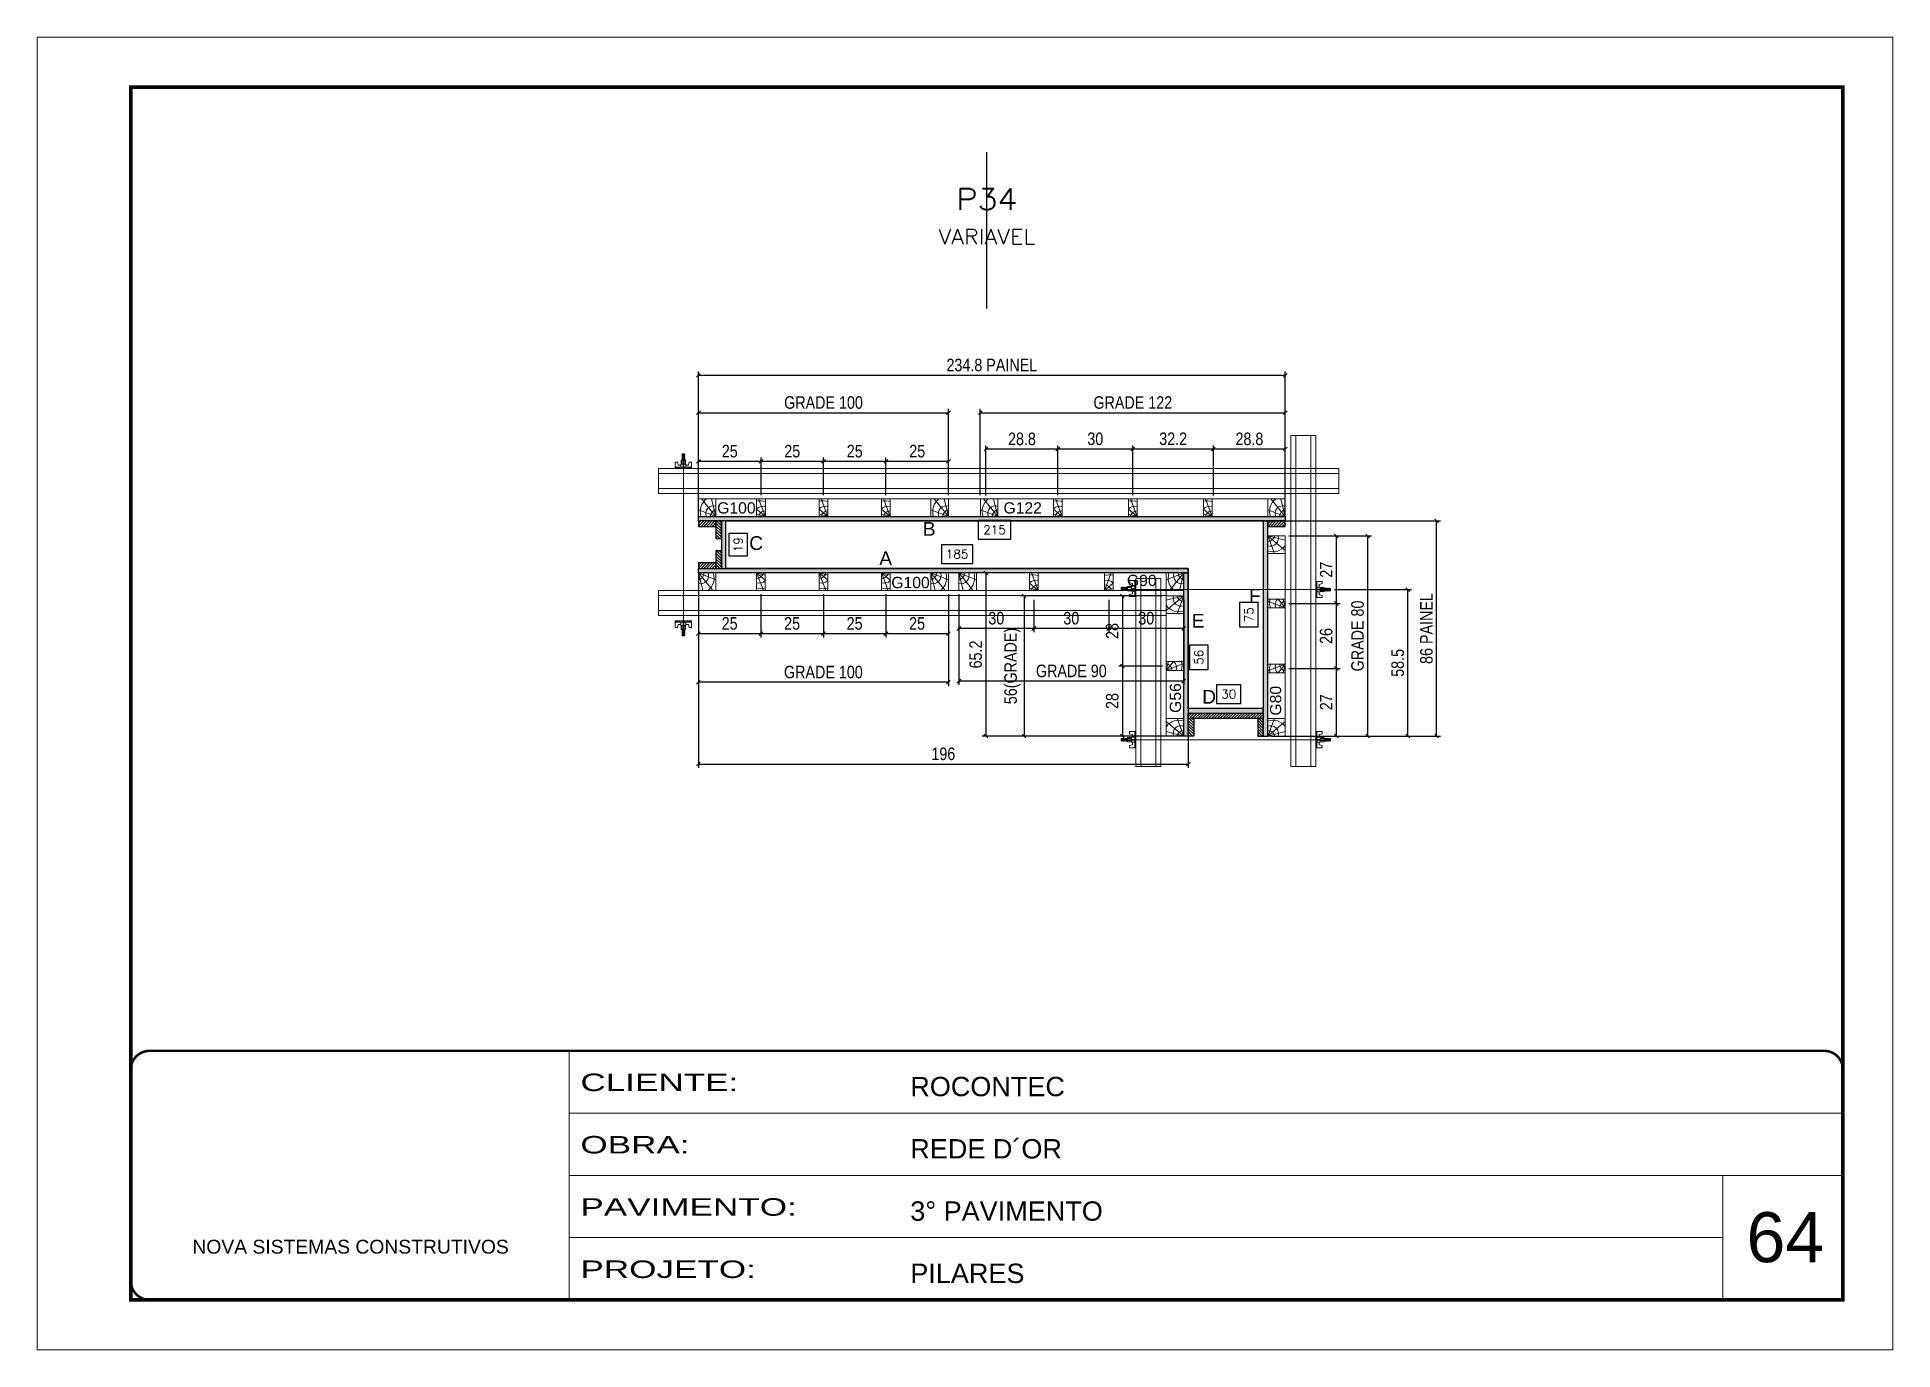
# Model space of a CAD drawing. Extents: x 2949 to 9203, y -16089 to 12527.
# Drawn here: x 7718 to 9203, y -5752 to -4702 of the extents above; entities that cross this region are included whole.
import ezdxf
from ezdxf.enums import TextEntityAlignment as Align

# ---------------------------------------------------------------- set-up
doc = ezdxf.new("R2010")
doc.units = 0
for name, pattern in [('CONTINUO', [0]), ('DASHED', [0.75, 0.5, -0.25]), ('HIDDEN', [0.375, 0.25, -0.125])]:
    doc.linetypes.add(name, pattern=pattern)
for name, color, linetype, lineweight in [('CARIMBO', 255, 'Continuous', 9), ('CONCRETO', 251, 'Continuous', 25), ('Folhas', 255, 'Continuous', 9), ('Hachura', 251, 'Continuous', 9), ('Madeira', 126, 'Continuous', 18), ('Perfil Metálico', 224, 'Continuous', 18), ('SARRAFO DE PRESSAO', 251, 'DASHED', 9), ('Texto Seção', 7, 'Continuous', 15)]:
    doc.layers.add(name, color=color, linetype=linetype, lineweight=lineweight)
for name, color, linetype in [('COTA', 241, 'Continuous'), ('MEIO_PONT', 93, 'Continuous'), ('Painéis', 200, 'Continuous'), ('SARRAFO', 251, 'Continuous'), ('Texto de Titulo', 7, 'Continuous'), ('Texto Qtd Sarr', 242, 'Continuous'), ('TEXTO_GERAL', 7, 'Continuous')]:
    doc.layers.add(name, color=color, linetype=linetype)
doc.styles.add('ARIAL', font='arial.ttf')
doc.styles.add('COTA TECNICA 2X', font='techl___.ttf', dxfattribs={"height": 10})
doc.styles.add('ROMANS', font='romans.shx')
doc.styles.add('SANSSERIF', font='sas_____.pfb')
doc.styles.add('Tecnologia', font='')
doc.styles.get('Tecnologia').set_extended_font_data('Forgotten Futurist')
doc.dimstyles.new('Cota Seção interna', dxfattribs={"dimtxt": 7, "dimasz": 6, "dimexe": 0.18, "dimexo": 2, "dimgap": -4, "dimtad": 3, "dimdec": 1, "dimlfac": 0.5, "dimzin": 12, "dimdsep": 46, "dimtxsty": 'ROMANS', "dimblk": 'ARCHTICK', "dimcen": 0.09, "dimse1": 1, "dimse2": 1, "dimsd1": 1, "dimsd2": 1, "dimclrd": 180, "dimclre": 5, "dimclrt": 1, "dimadec": 0, "dimazin": 3, "dimtfac": 1, "dimtdec": 1, "dimtofl": 0, "dimtmove": 0, "dimatfit": 3, "dimldrblk": 'ARCHTICK', "dimfxl": 1, "dimtolj": 1, "dimtzin": 0, "dimarcsym": 0})
doc.dimstyles.new('SECAO PILAR', dxfattribs={"dimtxt": 10, "dimasz": 3, "dimexe": 3, "dimexo": 3, "dimgap": 3, "dimtad": 1, "dimdec": 1, "dimlfac": 0.5, "dimzin": 12, "dimdsep": 46, "dimtxsty": 'COTA TECNICA 2X', "dimblk1": 'OBLIQUE', "dimblk2": 'OBLIQUE', "dimsah": 1, "dimcen": 0.9, "dimclrd": 256, "dimclre": 256, "dimclrt": 256, "dimadec": 1, "dimazin": 3, "dimtfac": 1, "dimtdec": 1, "dimtmove": 0, "dimatfit": 3, "dimfxl": 1, "dimtolj": 1, "dimtzin": 12, "dimarcsym": 0})

msp = doc.modelspace()

# ---------------------------------------------------------------- texts
at = {"layer": 'CARIMBO', "style": 'ARIAL'}
msp.add_text('64', height=40, dxfattribs=at).set_placement((9085.39, -5681.75))
at = {"layer": 'Texto Seção', "color": 0, "linetype": 'Continuous', "style": 'SANSSERIF'}
for s, p in [('G100', (8261.72, -5078.43)), ('G122', (8490.81, -5078.43)), ('G100', (8401.04, -5138.14))]:
    msp.add_text(s, height=9, dxfattribs=at).set_placement(p, align=Align.MIDDLE_LEFT)
at = {"layer": 'TEXTO_GERAL', "style": 'ARIAL'}
for s, p in [('B', (8431.37, -5095.23)), ('C', (8292.9, -5106.57)), ('A', (8396.57, -5118.74)), ('F', (8691.93, -5148.69)), ('E', (8646.58, -5168.69)), ('D', (8655.37, -5229.49))]:
    msp.add_text(s, height=11, dxfattribs=at).set_placement(p, align=Align.MIDDLE_CENTER)
at = {"layer": 'TEXTO_GERAL', "color": 0, "linetype": 'Continuous', "style": 'SANSSERIF'}
msp.add_text('G90', height=9, dxfattribs=at).set_placement((8589.63, -5136.44), align=Align.MIDDLE_LEFT)
for s, p in [('G56', (8628.41, -5242.4)), ('G80', (8708.58, -5244.56))]:
    msp.add_text(s, height=9, rotation=90, dxfattribs=at).set_placement(p, align=Align.MIDDLE_LEFT)

# ---------------------------------------------------------------- blocks, each defined once
blk = doc.blocks.new('9999999999')
at = {"color": 30, "linetype": 'CONTINUO'}
for p, q in [((98564.6, 34230.2), (98564.6, 34429.4)), ((98564.6, 34379.6), (99584, 34379.6)), ((98564.6, 34329.8), (99488, 34329.8)), ((99584, 34329.8), (99488, 34329.8)), ((99488, 34329.8), (99488, 34230.2)), ((98564.6, 34280), (99488, 34280))]:
    blk.add_line(p, q, dxfattribs=at)
at = {"color": 30, "linetype": 'CONTINUO', "const_width": 2}
blk.add_lwpolyline([(99584, 34230.2), (99584, 34414.4, 0.414214), (99569, 34429.4), (98229, 34429.4, 0.414214), (98214, 34414.4), (98214, 34245.2, 0.414214), (98229, 34230.2), (99584, 34230.2)], format="xyb", dxfattribs=at)
at = {"layer": 'Folhas'}
blk.add_lwpolyline([(98139, 34190.2), (99624, 34190.2), (99624, 35240.2), (98139, 35240.2)], close=True, dxfattribs=at)
at = {"layer": 'Folhas', "color": 30, "const_width": 3}
blk.add_lwpolyline([(98214, 34230.2), (99584, 34230.2), (99584, 35200.2), (98214, 35200.2)], close=True, dxfattribs=at)
at = {"color": 7, "linetype": 'Continuous', "ltscale": 5, "style": 'ARIAL'}
for s, height, p in [('ROCONTEC', 15.48, (98837.7, 34393.1)), ('REDE D´OR', 15.48, (98837.7, 34343.3)), ('3° PAVIMENTO', 15.483, (98837.7, 34293.5)), ('NOVA SISTEMAS CONSTRUTIVOS', 11.059, (98263.2, 34267.2)), ('PILARES', 15.48, (98837.7, 34243.7))]:
    blk.add_text(s, height=height, dxfattribs=at).set_placement(p)
at = {"layer": 'Folhas', "color": 7, "style": 'Tecnologia', "width": 1.5}
for s, p in [('CLIENTE:', (98573.7, 34397.2)), ('OBRA:', (98573.7, 34347.3)), ('PAVIMENTO:', (98573.7, 34297.5)), ('PROJETO:', (98573.7, 34247.7))]:
    blk.add_text(s, height=14, dxfattribs=at).set_placement(p)
blk = doc.blocks.new('*D1866')
at = {"layer": 'COTA', "color": 180, "lineweight": -2, "transparency": 16777216}
for p, q in [((8286.1, -5098.9), (8271.1, -5098.9)), ((8271.1, -5098.9), (8271.1, -5116.9)), ((8286.1, -5116.9), (8286.1, -5098.9)), ((8271.1, -5116.9), (8286.1, -5116.9))]:
    blk.add_line(p, q, dxfattribs=at)
at = {"layer": 'Defpoints', "color": 0, "transparency": 16777216}
for p in [(8269.1, -5088.9), (8269.1, -5126.9), (8290.1, -5126.9)]:
    blk.add_point(p, dxfattribs=at)
at = {"layer": 'COTA', "color": 1, "transparency": 16777216, "insert": (8278.6, -5107.9), "char_height": 7, "attachment_point": 5, "rotation": 90, "style": 'ROMANS'}
blk.add_mtext('\\A1;19', dxfattribs=at)
blk = doc.blocks.new('_ArchTick')
at = {"color": 0, "linetype": 'ByBlock', "const_width": 0.15}
blk.add_lwpolyline([(-0.5, -0.5), (0.5, 0.5)], dxfattribs=at)
blk = doc.blocks.new('*D1867')
at = {"layer": 'COTA', "color": 180, "lineweight": -2, "transparency": 16777216}
for p, q in [((8680.7, -5219.9), (8661.4, -5219.9)), ((8661.4, -5219.9), (8661.4, -5234.9)), ((8680.7, -5234.9), (8680.7, -5219.9)), ((8661.4, -5234.9), (8680.7, -5234.9))]:
    blk.add_line(p, q, dxfattribs=at)
at = {"layer": 'Defpoints', "color": 0, "transparency": 16777216}
for p in [(8638.7, -5238.9), (8698.7, -5238.9), (8698.7, -5238.9)]:
    blk.add_point(p, dxfattribs=at)
at = {"layer": 'COTA', "color": 1, "transparency": 16777216, "insert": (8671.1, -5227.4), "char_height": 7, "attachment_point": 5, "style": 'ROMANS'}
blk.add_mtext('\\A1;30', dxfattribs=at)
blk = doc.blocks.new('*D1886')
at = {"layer": 'COTA', "color": 180, "lineweight": -2, "transparency": 16777216}
for p, q in [((8496.7, -5088.4), (8470.7, -5088.4)), ((8470.7, -5088.4), (8470.7, -5103.4)), ((8496.7, -5103.4), (8496.7, -5088.4)), ((8470.7, -5103.4), (8496.7, -5103.4))]:
    blk.add_line(p, q, dxfattribs=at)
at = {"layer": 'Defpoints', "color": 0, "transparency": 16777216}
for p in [(8268.7, -5088.9), (8698.7, -5088.9), (8268.7, -5107.4)]:
    blk.add_point(p, dxfattribs=at)
at = {"layer": 'COTA', "color": 1, "transparency": 16777216, "insert": (8483.7, -5095.9), "char_height": 7, "attachment_point": 5, "style": 'ROMANS'}
blk.add_mtext('\\A1;215', dxfattribs=at)
blk = doc.blocks.new('C')
at = {"layer": 'Hachura', "color": 0}
for p, q in [((0, 3.22), (0, -3.22)), ((0.45, 3.22), (0, 3.22)), ((0.46, 3.16), (0, 3.16)), ((0.46, 3.05), (0, 3.05)), ((0.46, 2.88), (0, 2.88)), ((0, 2.75), (0, -1.16)), ((0.46, 2.65), (0, 2.65)), ((0.46, 2.23), (0, 2.23)), ((0.46, 1.51), (0, 1.51)), ((0.39, 0.49), (0.17, 0.49)), ((0.45, -3.23), (0.45, 3.22)), ((0.45, 3.22), (2.58, 3.22)), ((1.74, 0.97), (0.45, 0.97)), ((1.45, 0.1), (0.45, 0.1)), ((1.35, 1.94), (1.35, 0.96)), ((2.58, 2.39), (1.47, 2.09)), ((1.74, -0.97), (1.74, 0.97)), ((1.74, 0.97), (1.74, 0.84)), ((1.74, 0.97), (1.74, 0.84)), ((1.74, 0.84), (3.35, 0.84)), ((3.35, 0.45), (1.74, 0.45)), ((2.58, 3.22), (2.58, 2.39)), ((3.32, 0.84), (3.32, -0.84)), ((3.35, 0.84), (3.35, -0.84)), ((3.68, 0.45), (3.35, 0.45)), ((3.84, -0.52), (3.35, 0.45)), ((3.35, 0.06), (3.67, -0.57)), ((3.68, 0.45), (4.16, -0.52)), ((3.72, 0.5), (4.25, -0.57)), ((4.37, -0.55), (3.83, 0.53)), ((4.15, 0.45), (3.93, 0.45)), ((4.42, -0.52), (3.93, 0.45)), ((4.15, 0.45), (4.26, 0.45)), ((4.26, 0.45), (4.74, -0.52)), ((4.3, 0.5), (4.83, -0.57)), ((4.95, -0.55), (4.41, 0.53)), ((4.51, 0.45), (4.84, 0.45)), ((5, -0.52), (4.51, 0.45)), ((4.84, 0.45), (5.32, -0.52)), ((4.88, 0.5), (5.41, -0.57)), ((5.53, -0.55), (4.99, 0.53)), ((5.58, -0.52), (5.09, 0.45)), ((5.42, 0.45), (5.09, 0.45)), ((5.58, -0.52), (5.09, 0.45)), ((5.42, 0.45), (5.74, -0.19)), ((5.46, 0.5), (5.74, -0.07)), ((5.74, 0.19), (5.57, 0.53)), ((5.74, 0.32), (5.68, 0.45)), ((5.68, 0.45), (5.74, 0.45)), ((5.74, 0.45), (5.9, 0.29)), ((5.74, 0.45), (5.74, -0.52)), ((5.9, -0.36), (5.9, 0.29)), ((0.45, 0), (0, 0)), ((0.46, -1.52), (0, -1.52)), ((0.46, -2.23), (0, -2.23)), ((0.46, -2.65), (0, -2.65)), ((0.46, -2.88), (0, -2.88)), ((0.46, -3.05), (0, -3.05)), ((0.46, -3.16), (0, -3.16)), ((0, -3.22), (2.57, -3.22)), ((0.08, -0.48), (0.29, -0.48)), ((0.29, -0.48), (0.4, -0.48)), ((0.45, 0), (0.45, -0.97)), ((0.45, -0.16), (1.45, -0.16)), ((0.45, -0.65), (0.45, -0.32)), ((0.45, -3.23), (0.45, -0.65)), ((0.45, -0.97), (1.74, -0.97)), ((1.35, -1.94), (1.35, -0.97)), ((2.58, -2.39), (1.47, -2.1)), ((3.35, -0.32), (1.74, -0.32)), ((3.35, -0.84), (1.74, -0.84)), ((2.58, -3.23), (2.58, -2.39)), ((3.35, -0.07), (3.58, -0.52)), ((3.35, -0.52), (3.58, -0.52)), ((3.84, -0.52), (4.16, -0.52)), ((4.42, -0.52), (4.74, -0.52)), ((4.63, -0.52), (4.74, -0.52)), ((5, -0.52), (5.32, -0.52)), ((5.58, -0.52), (5.74, -0.52)), ((5.74, -0.52), (5.9, -0.36)), ((5.74, -0.52), (5.74, -0.52))]:
    blk.add_line(p, q, dxfattribs=at)
for centre, radius, start, end in [((1.52, 1.94), 0.161, 104.74356, 180), ((1.44, -0.03), 0.129, 272.69497, 87.30503), ((3.81, 0.39), 0.143, 25.56881, 154.43119), ((4.39, 0.39), 0.143, 25.56881, 154.43119), ((4.97, 0.39), 0.143, 25.56881, 154.43119), ((5.55, 0.39), 0.143, 25.56881, 154.43119), ((0.17, -0.37), 0.174, 221.74404, 317.85924), ((1.52, -1.94), 0.161, 180, 255.25644), ((3.71, -0.4), 0.174, 222.14076, 318.25596), ((4.29, -0.4), 0.174, 222.14076, 318.25596), ((4.87, -0.4), 0.174, 222.14076, 318.25596), ((5.45, -0.4), 0.174, 222.14076, 318.25596), ((5.61, -0.4), 0.174, 317.85924, 318.25596)]:
    blk.add_arc(centre, radius, start, end, dxfattribs=at)
blk = doc.blocks.new('titulo1')
at = {"layer": 'Defpoints', "color": 252, "linetype": 'HIDDEN', "ltscale": 2}
blk.add_line((0, 0), (0, 125), dxfattribs=at)
at = {"layer": 'Defpoints', "style": 'ROMANS', "oblique": 15}
blk.add_attdef('FOLHA', text='', height=10, dxfattribs=at).set_placement((0, 15.6), align=Align.MIDDLE_CENTER)
at = {"layer": 'Texto Qtd Sarr', "color": 3, "style": 'ROMANS', "oblique": 15}
for tag, height, p in [('TITULO', 17, (0, 71.4)), ('SEÇÃO', 12, (0, 41.5))]:
    blk.add_attdef(tag, text='', height=height, dxfattribs=at).set_placement(p, align=Align.MIDDLE_CENTER)
blk = doc.blocks.new('_Oblique')
at = {"color": 0, "linetype": 'ByBlock', "lineweight": -2}
blk.add_line((-0.5, -0.5), (0.5, 0.5), dxfattribs=at)
blk = doc.blocks.new('*D1873')
at = {"layer": 'COTA', "lineweight": -2, "transparency": 16777216}
for p, q in [((8705.3, -5088.9), (8840.4, -5088.9)), ((8837.4, -5260.9), (8837.4, -5088.9)), ((8705.3, -5260.9), (8840.4, -5260.9))]:
    blk.add_line(p, q, dxfattribs=at)
at = {"layer": 'Defpoints', "color": 0, "transparency": 16777216}
for p in [(8702.3, -5088.9), (8837.4, -5088.9), (8702.3, -5260.9)]:
    blk.add_point(p, dxfattribs=at)
at = {"layer": 'COTA', "lineweight": -2, "transparency": 16777216, "xscale": 3, "yscale": 3, "zscale": 3}
for p, rotation in [((8837.4, -5088.9), 90), ((8837.4, -5260.9), 270)]:
    blk.add_blockref('_Oblique', p, dxfattribs=dict(at, rotation=rotation))
at = {"layer": 'COTA', "transparency": 16777216, "insert": (8829.3, -5174.9), "char_height": 10, "attachment_point": 5, "rotation": 90, "style": 'COTA TECNICA 2X'}
blk.add_mtext('\\A1;86 PAINEL', dxfattribs=at)
blk = doc.blocks.new('*D1887')
at = {"layer": 'COTA', "linetype": 'ByBlock', "lineweight": -2, "transparency": 16777216}
for p, q in [((8246.7, -5085.9), (8246.7, -4969.4)), ((8246.7, -4972.4), (8716.3, -4972.4)), ((8716.3, -5082.3), (8716.3, -4969.4))]:
    blk.add_line(p, q, dxfattribs=at)
at = {"layer": 'Defpoints', "color": 0, "linetype": 'ByBlock', "transparency": 16777216}
for p in [(8716.3, -4972.4), (8246.7, -5088.9), (8716.3, -5085.3)]:
    blk.add_point(p, dxfattribs=at)
at = {"layer": 'COTA', "linetype": 'ByBlock', "lineweight": -2, "transparency": 16777216, "xscale": 3, "yscale": 3, "zscale": 3, "rotation": 180}
blk.add_blockref('_Oblique', (8246.7, -4972.4), dxfattribs=at)
at = {"layer": 'COTA', "linetype": 'ByBlock', "lineweight": -2, "transparency": 16777216, "xscale": 3, "yscale": 3, "zscale": 3}
blk.add_blockref('_Oblique', (8716.3, -4972.4), dxfattribs=at)
at = {"layer": 'COTA', "linetype": 'ByBlock', "transparency": 16777216, "insert": (8481.5, -4964.2), "char_height": 10, "attachment_point": 5, "style": 'COTA TECNICA 2X'}
blk.add_mtext('\\A1;234.8 PAINEL', dxfattribs=at)
blk = doc.blocks.new('PONTALETE')
at = {"layer": 'Madeira'}
for q in [(2.71, 7), (7, 5.76), (7, 1.74)]:
    blk.add_line((0, 0), q, dxfattribs=at)
blk.add_lwpolyline([(0, 0), (7, 0), (7, 7), (0, 7)], close=True, dxfattribs=at)
for centre, radius, start, end in [((2.04, 0.06), 6.23, 37.28179, 109.09128), ((1.09, 0.9), 3.19, 343.60304, 109.98471), ((-0.21, -0.78), 3.09, 14.63219, 86.0383)]:
    blk.add_arc(centre, radius, start, end, dxfattribs=at)
blk = doc.blocks.new('MEIO PONTALETE')
at = {"layer": 'Madeira'}
for q in [(2.71, 7), (3.5, 2.88), (3.5, 0.87)]:
    blk.add_line((0, 0), q, dxfattribs=at)
blk.add_lwpolyline([(0, 0), (3.5, 0), (3.5, 7), (0, 7)], close=True, dxfattribs=at)
for centre, radius, start, end in [((2.04, 0.06), 6.23, 76.44987, 109.09128), ((1.09, 0.9), 3.19, 40.90626, 109.98471), ((-0.21, -0.78), 3.09, 14.63219, 86.0383)]:
    blk.add_arc(centre, radius, start, end, dxfattribs=at)
blk = doc.blocks.new('*D1888')
at = {"layer": 'COTA', "lineweight": -2, "transparency": 16777216}
for p, q in [((8658.8, -5068.4), (8658.8, -5028.4)), ((8716.3, -5031.4), (8658.8, -5031.4)), ((8716.3, -5068.3), (8716.3, -5028.4))]:
    blk.add_line(p, q, dxfattribs=at)
at = {"layer": 'Defpoints', "color": 0, "transparency": 16777216}
for p in [(8658.8, -5031.4), (8658.8, -5071.4), (8716.3, -5071.3)]:
    blk.add_point(p, dxfattribs=at)
at = {"layer": 'COTA', "lineweight": -2, "transparency": 16777216, "xscale": 3, "yscale": 3, "zscale": 3, "rotation": 180}
blk.add_blockref('_Oblique', (8658.8, -5031.4), dxfattribs=at)
at = {"layer": 'COTA', "lineweight": -2, "transparency": 16777216, "xscale": 3, "yscale": 3, "zscale": 3}
blk.add_blockref('_Oblique', (8716.3, -5031.4), dxfattribs=at)
at = {"layer": 'COTA', "transparency": 16777216, "insert": (8687.6, -5023.3), "char_height": 10, "attachment_point": 5, "style": 'COTA TECNICA 2X'}
blk.add_mtext('\\A1;28.8', dxfattribs=at)
blk = doc.blocks.new('*D1889')
at = {"layer": 'COTA', "lineweight": -2, "transparency": 16777216}
for p, q in [((8594.3, -5068.3), (8594.3, -5028.4)), ((8658.8, -5031.4), (8594.3, -5031.4)), ((8658.8, -5068.4), (8658.8, -5028.4))]:
    blk.add_line(p, q, dxfattribs=at)
at = {"layer": 'Defpoints', "color": 0, "transparency": 16777216}
for p in [(8594.3, -5031.4), (8594.3, -5071.3), (8658.8, -5071.4)]:
    blk.add_point(p, dxfattribs=at)
at = {"layer": 'COTA', "lineweight": -2, "transparency": 16777216, "xscale": 3, "yscale": 3, "zscale": 3, "rotation": 180}
blk.add_blockref('_Oblique', (8594.3, -5031.4), dxfattribs=at)
at = {"layer": 'COTA', "lineweight": -2, "transparency": 16777216, "xscale": 3, "yscale": 3, "zscale": 3}
blk.add_blockref('_Oblique', (8658.8, -5031.4), dxfattribs=at)
at = {"layer": 'COTA', "transparency": 16777216, "insert": (8626.6, -5023.2), "char_height": 10, "attachment_point": 5, "style": 'COTA TECNICA 2X'}
blk.add_mtext('\\A1;32.2', dxfattribs=at)
blk = doc.blocks.new('*D1890')
at = {"layer": 'COTA', "lineweight": -2, "transparency": 16777216}
for p, q in [((8534.3, -5068.3), (8534.3, -5028.4)), ((8594.3, -5031.4), (8534.3, -5031.4)), ((8594.3, -5068.3), (8594.3, -5028.4))]:
    blk.add_line(p, q, dxfattribs=at)
at = {"layer": 'Defpoints', "color": 0, "transparency": 16777216}
for p in [(8534.3, -5031.4), (8534.3, -5071.3), (8594.3, -5071.3)]:
    blk.add_point(p, dxfattribs=at)
at = {"layer": 'COTA', "lineweight": -2, "transparency": 16777216, "xscale": 3, "yscale": 3, "zscale": 3, "rotation": 180}
blk.add_blockref('_Oblique', (8534.3, -5031.4), dxfattribs=at)
at = {"layer": 'COTA', "lineweight": -2, "transparency": 16777216, "xscale": 3, "yscale": 3, "zscale": 3}
blk.add_blockref('_Oblique', (8594.3, -5031.4), dxfattribs=at)
at = {"layer": 'COTA', "transparency": 16777216, "insert": (8564.3, -5023.2), "char_height": 10, "attachment_point": 5, "style": 'COTA TECNICA 2X'}
blk.add_mtext('\\A1;30', dxfattribs=at)
blk = doc.blocks.new('*D1891')
at = {"layer": 'COTA', "lineweight": -2, "transparency": 16777216}
for p, q in [((8476.8, -5068.4), (8476.8, -5028.4)), ((8534.3, -5031.4), (8476.8, -5031.4)), ((8534.3, -5068.3), (8534.3, -5028.4))]:
    blk.add_line(p, q, dxfattribs=at)
at = {"layer": 'Defpoints', "color": 0, "transparency": 16777216}
for p in [(8476.8, -5031.4), (8476.8, -5071.4), (8534.3, -5071.3)]:
    blk.add_point(p, dxfattribs=at)
at = {"layer": 'COTA', "lineweight": -2, "transparency": 16777216, "xscale": 3, "yscale": 3, "zscale": 3, "rotation": 180}
blk.add_blockref('_Oblique', (8476.8, -5031.4), dxfattribs=at)
at = {"layer": 'COTA', "lineweight": -2, "transparency": 16777216, "xscale": 3, "yscale": 3, "zscale": 3}
blk.add_blockref('_Oblique', (8534.3, -5031.4), dxfattribs=at)
at = {"layer": 'COTA', "transparency": 16777216, "insert": (8505.6, -5023.3), "char_height": 10, "attachment_point": 5, "style": 'COTA TECNICA 2X'}
blk.add_mtext('\\A1;28.8', dxfattribs=at)
blk = doc.blocks.new('*D1892')
at = {"layer": 'COTA', "lineweight": -2, "transparency": 16777216}
for p, q in [((8472.3, -5068.3), (8472.3, -4999.3)), ((8472.3, -5002.3), (8716.3, -5002.3)), ((8716.3, -5068.3), (8716.3, -4999.3))]:
    blk.add_line(p, q, dxfattribs=at)
at = {"layer": 'Defpoints', "color": 0, "transparency": 16777216}
for p in [(8716.3, -5002.3), (8472.3, -5071.3), (8716.3, -5071.3)]:
    blk.add_point(p, dxfattribs=at)
at = {"layer": 'COTA', "lineweight": -2, "transparency": 16777216, "xscale": 3, "yscale": 3, "zscale": 3, "rotation": 180}
blk.add_blockref('_Oblique', (8472.3, -5002.3), dxfattribs=at)
at = {"layer": 'COTA', "lineweight": -2, "transparency": 16777216, "xscale": 3, "yscale": 3, "zscale": 3}
blk.add_blockref('_Oblique', (8716.3, -5002.3), dxfattribs=at)
at = {"layer": 'COTA', "transparency": 16777216, "insert": (8594.3, -4994.2), "char_height": 10, "attachment_point": 5, "style": 'COTA TECNICA 2X'}
blk.add_mtext('\\A1;GRADE 122', dxfattribs=at)
blk = doc.blocks.new('*D1874')
at = {"layer": 'COTA', "lineweight": -2, "transparency": 16777216}
for p, q in [((8246.8, -5068.3), (8246.8, -4999.3)), ((8246.8, -5002.3), (8446.8, -5002.3)), ((8446.8, -5068.3), (8446.8, -4999.3))]:
    blk.add_line(p, q, dxfattribs=at)
at = {"layer": 'Defpoints', "color": 0, "transparency": 16777216}
for p in [(8446.8, -5002.3), (8246.8, -5071.3), (8446.8, -5071.3)]:
    blk.add_point(p, dxfattribs=at)
at = {"layer": 'COTA', "lineweight": -2, "transparency": 16777216, "xscale": 3, "yscale": 3, "zscale": 3, "rotation": 180}
blk.add_blockref('_Oblique', (8246.8, -5002.3), dxfattribs=at)
at = {"layer": 'COTA', "lineweight": -2, "transparency": 16777216, "xscale": 3, "yscale": 3, "zscale": 3}
blk.add_blockref('_Oblique', (8446.8, -5002.3), dxfattribs=at)
at = {"layer": 'COTA', "transparency": 16777216, "insert": (8346.8, -4994.2), "char_height": 10, "attachment_point": 5, "style": 'COTA TECNICA 2X'}
blk.add_mtext('\\A1;GRADE 100', dxfattribs=at)
blk = doc.blocks.new('*D1893')
at = {"layer": 'COTA', "lineweight": -2, "transparency": 16777216}
for p, q in [((8296.8, -5068.3), (8296.8, -5038.2)), ((8346.8, -5041.2), (8296.8, -5041.2)), ((8346.8, -5068.3), (8346.8, -5038.2))]:
    blk.add_line(p, q, dxfattribs=at)
at = {"layer": 'Defpoints', "color": 0, "transparency": 16777216}
for p in [(8296.8, -5041.2), (8296.8, -5071.3), (8346.8, -5071.3)]:
    blk.add_point(p, dxfattribs=at)
at = {"layer": 'COTA', "lineweight": -2, "transparency": 16777216, "xscale": 3, "yscale": 3, "zscale": 3, "rotation": 180}
blk.add_blockref('_Oblique', (8296.8, -5041.2), dxfattribs=at)
at = {"layer": 'COTA', "lineweight": -2, "transparency": 16777216, "xscale": 3, "yscale": 3, "zscale": 3}
blk.add_blockref('_Oblique', (8346.8, -5041.2), dxfattribs=at)
at = {"layer": 'COTA', "transparency": 16777216, "insert": (8321.8, -5033.1), "char_height": 10, "attachment_point": 5, "style": 'COTA TECNICA 2X'}
blk.add_mtext('\\A1;25', dxfattribs=at)
blk = doc.blocks.new('*D1894')
at = {"layer": 'COTA', "lineweight": -2, "transparency": 16777216}
for p, q in [((8246.8, -5068.3), (8246.8, -5038.2)), ((8296.8, -5041.2), (8246.8, -5041.2)), ((8296.8, -5068.3), (8296.8, -5038.2))]:
    blk.add_line(p, q, dxfattribs=at)
at = {"layer": 'Defpoints', "color": 0, "transparency": 16777216}
for p in [(8246.8, -5041.2), (8246.8, -5071.3), (8296.8, -5071.3)]:
    blk.add_point(p, dxfattribs=at)
at = {"layer": 'COTA', "lineweight": -2, "transparency": 16777216, "xscale": 3, "yscale": 3, "zscale": 3, "rotation": 180}
blk.add_blockref('_Oblique', (8246.8, -5041.2), dxfattribs=at)
at = {"layer": 'COTA', "lineweight": -2, "transparency": 16777216, "xscale": 3, "yscale": 3, "zscale": 3}
blk.add_blockref('_Oblique', (8296.8, -5041.2), dxfattribs=at)
at = {"layer": 'COTA', "transparency": 16777216, "insert": (8271.8, -5033.1), "char_height": 10, "attachment_point": 5, "style": 'COTA TECNICA 2X'}
blk.add_mtext('\\A1;25', dxfattribs=at)
blk = doc.blocks.new('*D1875')
at = {"layer": 'COTA', "lineweight": -2, "transparency": 16777216}
for p, q in [((8396.8, -5068.3), (8396.8, -5038.2)), ((8446.8, -5041.2), (8396.8, -5041.2)), ((8446.8, -5068.3), (8446.8, -5038.2))]:
    blk.add_line(p, q, dxfattribs=at)
at = {"layer": 'Defpoints', "color": 0, "transparency": 16777216}
for p in [(8396.8, -5041.2), (8396.8, -5071.3), (8446.8, -5071.3)]:
    blk.add_point(p, dxfattribs=at)
at = {"layer": 'COTA', "lineweight": -2, "transparency": 16777216, "xscale": 3, "yscale": 3, "zscale": 3, "rotation": 180}
blk.add_blockref('_Oblique', (8396.8, -5041.2), dxfattribs=at)
at = {"layer": 'COTA', "lineweight": -2, "transparency": 16777216, "xscale": 3, "yscale": 3, "zscale": 3}
blk.add_blockref('_Oblique', (8446.8, -5041.2), dxfattribs=at)
at = {"layer": 'COTA', "transparency": 16777216, "insert": (8421.8, -5033.1), "char_height": 10, "attachment_point": 5, "style": 'COTA TECNICA 2X'}
blk.add_mtext('\\A1;25', dxfattribs=at)
blk = doc.blocks.new('*D1895')
at = {"layer": 'COTA', "lineweight": -2, "transparency": 16777216}
for p, q in [((8346.8, -5068.3), (8346.8, -5038.2)), ((8396.8, -5041.2), (8346.8, -5041.2)), ((8396.8, -5068.3), (8396.8, -5038.2))]:
    blk.add_line(p, q, dxfattribs=at)
at = {"layer": 'Defpoints', "color": 0, "transparency": 16777216}
for p in [(8346.8, -5041.2), (8346.8, -5071.3), (8396.8, -5071.3)]:
    blk.add_point(p, dxfattribs=at)
at = {"layer": 'COTA', "lineweight": -2, "transparency": 16777216, "xscale": 3, "yscale": 3, "zscale": 3, "rotation": 180}
blk.add_blockref('_Oblique', (8346.8, -5041.2), dxfattribs=at)
at = {"layer": 'COTA', "lineweight": -2, "transparency": 16777216, "xscale": 3, "yscale": 3, "zscale": 3}
blk.add_blockref('_Oblique', (8396.8, -5041.2), dxfattribs=at)
at = {"layer": 'COTA', "transparency": 16777216, "insert": (8371.8, -5033.1), "char_height": 10, "attachment_point": 5, "style": 'COTA TECNICA 2X'}
blk.add_mtext('\\A1;25', dxfattribs=at)
blk = doc.blocks.new('*D1896')
at = {"layer": 'COTA', "color": 180, "lineweight": -2, "transparency": 16777216}
for p, q in [((8466.2, -5107.9), (8441.2, -5107.9)), ((8441.2, -5107.9), (8441.2, -5122.9)), ((8466.2, -5122.9), (8466.2, -5107.9)), ((8441.2, -5122.9), (8466.2, -5122.9))]:
    blk.add_line(p, q, dxfattribs=at)
at = {"layer": 'Defpoints', "color": 0, "transparency": 16777216}
for p in [(8268.7, -5126.9), (8638.7, -5126.9), (8638.7, -5126.9)]:
    blk.add_point(p, dxfattribs=at)
at = {"layer": 'COTA', "color": 1, "transparency": 16777216, "insert": (8453.7, -5115.4), "char_height": 7, "attachment_point": 5, "style": 'ROMANS'}
blk.add_mtext('\\A1;185', dxfattribs=at)
blk = doc.blocks.new('*D1876')
at = {"layer": 'COTA', "lineweight": -2, "transparency": 16777216}
for p, q in [((8246.7, -5151.9), (8246.7, -5220.9)), ((8446.7, -5151.9), (8446.7, -5220.9)), ((8446.7, -5217.9), (8246.7, -5217.9))]:
    blk.add_line(p, q, dxfattribs=at)
at = {"layer": 'Defpoints', "color": 0, "transparency": 16777216}
for p in [(8246.7, -5148.9), (8446.7, -5148.9), (8246.7, -5217.9)]:
    blk.add_point(p, dxfattribs=at)
at = {"layer": 'COTA', "lineweight": -2, "transparency": 16777216, "xscale": 3, "yscale": 3, "zscale": 3, "rotation": 180}
blk.add_blockref('_Oblique', (8246.7, -5217.9), dxfattribs=at)
at = {"layer": 'COTA', "lineweight": -2, "transparency": 16777216, "xscale": 3, "yscale": 3, "zscale": 3}
blk.add_blockref('_Oblique', (8446.7, -5217.9), dxfattribs=at)
at = {"layer": 'COTA', "transparency": 16777216, "insert": (8346.7, -5209.8), "char_height": 10, "attachment_point": 5, "style": 'COTA TECNICA 2X'}
blk.add_mtext('\\A1;GRADE 100', dxfattribs=at)
blk = doc.blocks.new('*D1897')
at = {"layer": 'COTA', "lineweight": -2, "transparency": 16777216}
for p, q in [((8346.7, -5147.5), (8346.7, -5182)), ((8396.7, -5147.5), (8396.7, -5182)), ((8346.7, -5179), (8396.7, -5179))]:
    blk.add_line(p, q, dxfattribs=at)
at = {"layer": 'Defpoints', "color": 0, "transparency": 16777216}
for p in [(8346.7, -5144.5), (8396.7, -5144.5), (8396.7, -5179)]:
    blk.add_point(p, dxfattribs=at)
at = {"layer": 'COTA', "lineweight": -2, "transparency": 16777216, "xscale": 3, "yscale": 3, "zscale": 3, "rotation": 180}
blk.add_blockref('_Oblique', (8346.7, -5179), dxfattribs=at)
at = {"layer": 'COTA', "lineweight": -2, "transparency": 16777216, "xscale": 3, "yscale": 3, "zscale": 3}
blk.add_blockref('_Oblique', (8396.7, -5179), dxfattribs=at)
at = {"layer": 'COTA', "transparency": 16777216, "insert": (8371.7, -5170.9), "char_height": 10, "attachment_point": 5, "style": 'COTA TECNICA 2X'}
blk.add_mtext('\\A1;25', dxfattribs=at)
blk = doc.blocks.new('*D1898')
at = {"layer": 'COTA', "lineweight": -2, "transparency": 16777216}
for p, q in [((8396.7, -5147.5), (8396.7, -5182)), ((8446.7, -5147.5), (8446.7, -5182)), ((8396.7, -5179), (8446.7, -5179))]:
    blk.add_line(p, q, dxfattribs=at)
at = {"layer": 'Defpoints', "color": 0, "transparency": 16777216}
for p in [(8396.7, -5144.5), (8446.7, -5144.5), (8446.7, -5179)]:
    blk.add_point(p, dxfattribs=at)
at = {"layer": 'COTA', "lineweight": -2, "transparency": 16777216, "xscale": 3, "yscale": 3, "zscale": 3, "rotation": 180}
blk.add_blockref('_Oblique', (8396.7, -5179), dxfattribs=at)
at = {"layer": 'COTA', "lineweight": -2, "transparency": 16777216, "xscale": 3, "yscale": 3, "zscale": 3}
blk.add_blockref('_Oblique', (8446.7, -5179), dxfattribs=at)
at = {"layer": 'COTA', "transparency": 16777216, "insert": (8421.7, -5170.9), "char_height": 10, "attachment_point": 5, "style": 'COTA TECNICA 2X'}
blk.add_mtext('\\A1;25', dxfattribs=at)
blk = doc.blocks.new('*D1877')
at = {"layer": 'COTA', "lineweight": -2, "transparency": 16777216}
for p, q in [((8246.7, -5151.9), (8246.7, -5182)), ((8296.7, -5151.9), (8296.7, -5182)), ((8246.7, -5179), (8296.7, -5179))]:
    blk.add_line(p, q, dxfattribs=at)
at = {"layer": 'Defpoints', "color": 0, "transparency": 16777216}
for p in [(8246.7, -5148.9), (8296.7, -5148.9), (8296.7, -5179)]:
    blk.add_point(p, dxfattribs=at)
at = {"layer": 'COTA', "lineweight": -2, "transparency": 16777216, "xscale": 3, "yscale": 3, "zscale": 3, "rotation": 180}
blk.add_blockref('_Oblique', (8246.7, -5179), dxfattribs=at)
at = {"layer": 'COTA', "lineweight": -2, "transparency": 16777216, "xscale": 3, "yscale": 3, "zscale": 3}
blk.add_blockref('_Oblique', (8296.7, -5179), dxfattribs=at)
at = {"layer": 'COTA', "transparency": 16777216, "insert": (8271.7, -5170.9), "char_height": 10, "attachment_point": 5, "style": 'COTA TECNICA 2X'}
blk.add_mtext('\\A1;25', dxfattribs=at)
blk = doc.blocks.new('*D1899')
at = {"layer": 'COTA', "lineweight": -2, "transparency": 16777216}
for p, q in [((8296.7, -5147.5), (8296.7, -5182)), ((8346.7, -5147.5), (8346.7, -5182)), ((8296.7, -5179), (8346.7, -5179))]:
    blk.add_line(p, q, dxfattribs=at)
at = {"layer": 'Defpoints', "color": 0, "transparency": 16777216}
for p in [(8296.7, -5144.5), (8346.7, -5144.5), (8346.7, -5179)]:
    blk.add_point(p, dxfattribs=at)
at = {"layer": 'COTA', "lineweight": -2, "transparency": 16777216, "xscale": 3, "yscale": 3, "zscale": 3, "rotation": 180}
blk.add_blockref('_Oblique', (8296.7, -5179), dxfattribs=at)
at = {"layer": 'COTA', "lineweight": -2, "transparency": 16777216, "xscale": 3, "yscale": 3, "zscale": 3}
blk.add_blockref('_Oblique', (8346.7, -5179), dxfattribs=at)
at = {"layer": 'COTA', "transparency": 16777216, "insert": (8321.7, -5170.9), "char_height": 10, "attachment_point": 5, "style": 'COTA TECNICA 2X'}
blk.add_mtext('\\A1;25', dxfattribs=at)
blk = doc.blocks.new('*D1878')
at = {"layer": 'COTA', "lineweight": -2, "transparency": 16777216}
for p, q in [((8719.3, -5100.9), (8785.3, -5100.9)), ((8782.3, -5260.9), (8782.3, -5100.9)), ((8719.3, -5260.9), (8785.3, -5260.9))]:
    blk.add_line(p, q, dxfattribs=at)
at = {"layer": 'Defpoints', "color": 0, "transparency": 16777216}
for p in [(8716.3, -5100.9), (8782.3, -5100.9), (8716.3, -5260.9)]:
    blk.add_point(p, dxfattribs=at)
at = {"layer": 'COTA', "lineweight": -2, "transparency": 16777216, "xscale": 3, "yscale": 3, "zscale": 3}
for p, rotation in [((8782.3, -5100.9), 90), ((8782.3, -5260.9), 270)]:
    blk.add_blockref('_Oblique', p, dxfattribs=dict(at, rotation=rotation))
at = {"layer": 'COTA', "transparency": 16777216, "insert": (8774.2, -5180.9), "char_height": 10, "attachment_point": 5, "rotation": 90, "style": 'COTA TECNICA 2X'}
blk.add_mtext('\\A1;GRADE 80', dxfattribs=at)
blk = doc.blocks.new('*D1879')
at = {"layer": 'COTA', "lineweight": -2, "transparency": 16777216}
for p, q in [((8719.3, -5100.9), (8760.2, -5100.9)), ((8757.2, -5154.9), (8757.2, -5100.9)), ((8719.3, -5154.9), (8760.2, -5154.9))]:
    blk.add_line(p, q, dxfattribs=at)
at = {"layer": 'Defpoints', "color": 0, "transparency": 16777216}
for p in [(8716.3, -5100.9), (8757.2, -5100.9), (8716.3, -5154.9)]:
    blk.add_point(p, dxfattribs=at)
at = {"layer": 'COTA', "lineweight": -2, "transparency": 16777216, "xscale": 3, "yscale": 3, "zscale": 3}
for p, rotation in [((8757.2, -5100.9), 90), ((8757.2, -5154.9), 270)]:
    blk.add_blockref('_Oblique', p, dxfattribs=dict(at, rotation=rotation))
at = {"layer": 'COTA', "transparency": 16777216, "insert": (8749.1, -5127.9), "char_height": 10, "attachment_point": 5, "rotation": 90, "style": 'COTA TECNICA 2X'}
blk.add_mtext('\\A1;27', dxfattribs=at)
blk = doc.blocks.new('*D1880')
at = {"layer": 'COTA', "lineweight": -2, "transparency": 16777216}
for p, q in [((8719.3, -5206.9), (8760.2, -5206.9)), ((8757.2, -5260.9), (8757.2, -5206.9)), ((8719.3, -5260.9), (8760.2, -5260.9))]:
    blk.add_line(p, q, dxfattribs=at)
at = {"layer": 'Defpoints', "color": 0, "transparency": 16777216}
for p in [(8716.3, -5206.9), (8757.2, -5206.9), (8716.3, -5260.9)]:
    blk.add_point(p, dxfattribs=at)
at = {"layer": 'COTA', "lineweight": -2, "transparency": 16777216, "xscale": 3, "yscale": 3, "zscale": 3}
for p, rotation in [((8757.2, -5206.9), 90), ((8757.2, -5260.9), 270)]:
    blk.add_blockref('_Oblique', p, dxfattribs=dict(at, rotation=rotation))
at = {"layer": 'COTA', "transparency": 16777216, "insert": (8749.1, -5233.9), "char_height": 10, "attachment_point": 5, "rotation": 90, "style": 'COTA TECNICA 2X'}
blk.add_mtext('\\A1;27', dxfattribs=at)
blk = doc.blocks.new('*D1881')
at = {"layer": 'COTA', "lineweight": -2, "transparency": 16777216}
for p, q in [((8719.3, -5154.9), (8760.2, -5154.9)), ((8757.2, -5206.9), (8757.2, -5154.9)), ((8719.3, -5206.9), (8760.2, -5206.9))]:
    blk.add_line(p, q, dxfattribs=at)
at = {"layer": 'Defpoints', "color": 0, "transparency": 16777216}
for p in [(8716.3, -5154.9), (8757.2, -5154.9), (8716.3, -5206.9)]:
    blk.add_point(p, dxfattribs=at)
at = {"layer": 'COTA', "lineweight": -2, "transparency": 16777216, "xscale": 3, "yscale": 3, "zscale": 3}
for p, rotation in [((8757.2, -5154.9), 90), ((8757.2, -5206.9), 270)]:
    blk.add_blockref('_Oblique', p, dxfattribs=dict(at, rotation=rotation))
at = {"layer": 'COTA', "transparency": 16777216, "insert": (8749.1, -5180.9), "char_height": 10, "attachment_point": 5, "rotation": 90, "style": 'COTA TECNICA 2X'}
blk.add_mtext('\\A1;26', dxfattribs=at)
blk = doc.blocks.new('*D1882')
at = {"layer": 'COTA', "lineweight": -2, "transparency": 16777216}
for p, q in [((8618.1, -5148.9), (8504.3, -5148.9)), ((8507.3, -5148.9), (8507.3, -5260.9)), ((8618.1, -5260.9), (8504.3, -5260.9))]:
    blk.add_line(p, q, dxfattribs=at)
at = {"layer": 'Defpoints', "color": 0, "transparency": 16777216}
for p in [(8621.1, -5148.9), (8507.3, -5260.9), (8621.1, -5260.9)]:
    blk.add_point(p, dxfattribs=at)
at = {"layer": 'COTA', "lineweight": -2, "transparency": 16777216, "xscale": 3, "yscale": 3, "zscale": 3}
for p, rotation in [((8507.3, -5148.9), 90), ((8507.3, -5260.9), 270)]:
    blk.add_blockref('_Oblique', p, dxfattribs=dict(at, rotation=rotation))
at = {"layer": 'COTA', "transparency": 16777216, "insert": (8498, -5204.9), "char_height": 10, "attachment_point": 5, "rotation": 90, "style": 'COTA TECNICA 2X'}
blk.add_mtext('\\A1;56(GRADE)', dxfattribs=at)
blk = doc.blocks.new('*D1883')
at = {"layer": 'COTA', "lineweight": -2, "transparency": 16777216}
for p, q in [((8618.1, -5204.9), (8583, -5204.9)), ((8586, -5204.9), (8586, -5260.9)), ((8618.1, -5260.9), (8583, -5260.9))]:
    blk.add_line(p, q, dxfattribs=at)
at = {"layer": 'Defpoints', "color": 0, "transparency": 16777216}
for p in [(8621.1, -5204.9), (8586, -5260.9), (8621.1, -5260.9)]:
    blk.add_point(p, dxfattribs=at)
at = {"layer": 'COTA', "lineweight": -2, "transparency": 16777216, "xscale": 3, "yscale": 3, "zscale": 3}
for p, rotation in [((8586, -5204.9), 90), ((8586, -5260.9), 270)]:
    blk.add_blockref('_Oblique', p, dxfattribs=dict(at, rotation=rotation))
at = {"layer": 'COTA', "transparency": 16777216, "insert": (8577.9, -5232.9), "char_height": 10, "attachment_point": 5, "rotation": 90, "style": 'COTA TECNICA 2X'}
blk.add_mtext('\\A1;28', dxfattribs=at)
blk = doc.blocks.new('*D1884')
at = {"layer": 'COTA', "lineweight": -2, "transparency": 16777216}
for p, q in [((8618.1, -5148.9), (8583, -5148.9)), ((8586, -5148.9), (8586, -5204.9)), ((8618.1, -5204.9), (8583, -5204.9))]:
    blk.add_line(p, q, dxfattribs=at)
at = {"layer": 'Defpoints', "color": 0, "transparency": 16777216}
for p in [(8621.1, -5148.9), (8586, -5204.9), (8621.1, -5204.9)]:
    blk.add_point(p, dxfattribs=at)
at = {"layer": 'COTA', "lineweight": -2, "transparency": 16777216, "xscale": 3, "yscale": 3, "zscale": 3}
for p, rotation in [((8586, -5148.9), 90), ((8586, -5204.9), 270)]:
    blk.add_blockref('_Oblique', p, dxfattribs=dict(at, rotation=rotation))
at = {"layer": 'COTA', "transparency": 16777216, "insert": (8577.9, -5176.9), "char_height": 10, "attachment_point": 5, "rotation": 90, "style": 'COTA TECNICA 2X'}
blk.add_mtext('\\A1;28', dxfattribs=at)
blk = doc.blocks.new('*D1900')
at = {"layer": 'COTA', "lineweight": -2, "transparency": 16777216}
for p, q in [((8755.6, -5143.8), (8817.4, -5143.8)), ((8814.4, -5260.9), (8814.4, -5143.8)), ((8719.3, -5260.9), (8817.4, -5260.9))]:
    blk.add_line(p, q, dxfattribs=at)
at = {"layer": 'Defpoints', "color": 0, "transparency": 16777216}
for p in [(8752.6, -5143.8), (8814.4, -5143.8), (8716.3, -5260.9)]:
    blk.add_point(p, dxfattribs=at)
at = {"layer": 'COTA', "lineweight": -2, "transparency": 16777216, "xscale": 3, "yscale": 3, "zscale": 3}
for p, rotation in [((8814.4, -5143.8), 90), ((8814.4, -5260.9), 270)]:
    blk.add_blockref('_Oblique', p, dxfattribs=dict(at, rotation=rotation))
at = {"layer": 'COTA', "transparency": 16777216, "insert": (8806.3, -5202.4), "char_height": 10, "attachment_point": 5, "rotation": 90, "style": 'COTA TECNICA 2X'}
blk.add_mtext('\\A1;58.5', dxfattribs=at)
blk = doc.blocks.new('*D1868')
at = {"layer": 'COTA', "lineweight": -2, "transparency": 16777216}
for p, q in [((8575.1, -5151.9), (8575.1, -5177.9)), ((8635.1, -5151.9), (8635.1, -5177.9)), ((8635.1, -5174.9), (8575.1, -5174.9))]:
    blk.add_line(p, q, dxfattribs=at)
at = {"layer": 'Defpoints', "color": 0, "transparency": 16777216}
for p in [(8575.1, -5148.9), (8635.1, -5148.9), (8575.1, -5174.9)]:
    blk.add_point(p, dxfattribs=at)
at = {"layer": 'COTA', "lineweight": -2, "transparency": 16777216, "xscale": 3, "yscale": 3, "zscale": 3, "rotation": 180}
blk.add_blockref('_Oblique', (8575.1, -5174.9), dxfattribs=at)
at = {"layer": 'COTA', "lineweight": -2, "transparency": 16777216, "xscale": 3, "yscale": 3, "zscale": 3}
blk.add_blockref('_Oblique', (8635.1, -5174.9), dxfattribs=at)
at = {"layer": 'COTA', "transparency": 16777216, "insert": (8605.1, -5166.7), "char_height": 10, "attachment_point": 5, "style": 'COTA TECNICA 2X'}
blk.add_mtext('\\A1;30', dxfattribs=at)
blk = doc.blocks.new('*D1869')
at = {"layer": 'COTA', "lineweight": -2, "transparency": 16777216}
for p, q in [((8515.1, -5151.9), (8515.1, -5177.9)), ((8575.1, -5151.9), (8575.1, -5177.9)), ((8575.1, -5174.9), (8515.1, -5174.9))]:
    blk.add_line(p, q, dxfattribs=at)
at = {"layer": 'Defpoints', "color": 0, "transparency": 16777216}
for p in [(8515.1, -5148.9), (8575.1, -5148.9), (8515.1, -5174.9)]:
    blk.add_point(p, dxfattribs=at)
at = {"layer": 'COTA', "lineweight": -2, "transparency": 16777216, "xscale": 3, "yscale": 3, "zscale": 3, "rotation": 180}
blk.add_blockref('_Oblique', (8515.1, -5174.9), dxfattribs=at)
at = {"layer": 'COTA', "lineweight": -2, "transparency": 16777216, "xscale": 3, "yscale": 3, "zscale": 3}
blk.add_blockref('_Oblique', (8575.1, -5174.9), dxfattribs=at)
at = {"layer": 'COTA', "transparency": 16777216, "insert": (8545.1, -5166.7), "char_height": 10, "attachment_point": 5, "style": 'COTA TECNICA 2X'}
blk.add_mtext('\\A1;30', dxfattribs=at)
blk = doc.blocks.new('*D1870')
at = {"layer": 'COTA', "lineweight": -2, "transparency": 16777216}
for p, q in [((8455.1, -5151.9), (8455.1, -5177.9)), ((8515.1, -5151.9), (8515.1, -5177.9)), ((8515.1, -5174.9), (8455.1, -5174.9))]:
    blk.add_line(p, q, dxfattribs=at)
at = {"layer": 'Defpoints', "color": 0, "transparency": 16777216}
for p in [(8455.1, -5148.9), (8515.1, -5148.9), (8455.1, -5174.9)]:
    blk.add_point(p, dxfattribs=at)
at = {"layer": 'COTA', "lineweight": -2, "transparency": 16777216, "xscale": 3, "yscale": 3, "zscale": 3, "rotation": 180}
blk.add_blockref('_Oblique', (8455.1, -5174.9), dxfattribs=at)
at = {"layer": 'COTA', "lineweight": -2, "transparency": 16777216, "xscale": 3, "yscale": 3, "zscale": 3}
blk.add_blockref('_Oblique', (8515.1, -5174.9), dxfattribs=at)
at = {"layer": 'COTA', "transparency": 16777216, "insert": (8485.1, -5166.7), "char_height": 10, "attachment_point": 5, "style": 'COTA TECNICA 2X'}
blk.add_mtext('\\A1;30', dxfattribs=at)
blk = doc.blocks.new('*D1871')
at = {"layer": 'COTA', "lineweight": -2, "transparency": 16777216}
for p, q in [((8455.1, -5147.5), (8455.1, -5220)), ((8635.1, -5151.9), (8635.1, -5220)), ((8635.1, -5217), (8455.1, -5217))]:
    blk.add_line(p, q, dxfattribs=at)
at = {"layer": 'Defpoints', "color": 0, "transparency": 16777216}
for p in [(8455.1, -5144.5), (8635.1, -5148.9), (8455.1, -5217)]:
    blk.add_point(p, dxfattribs=at)
at = {"layer": 'COTA', "lineweight": -2, "transparency": 16777216, "xscale": 3, "yscale": 3, "zscale": 3, "rotation": 180}
blk.add_blockref('_Oblique', (8455.1, -5217), dxfattribs=at)
at = {"layer": 'COTA', "lineweight": -2, "transparency": 16777216, "xscale": 3, "yscale": 3, "zscale": 3}
blk.add_blockref('_Oblique', (8635.1, -5217), dxfattribs=at)
at = {"layer": 'COTA', "transparency": 16777216, "insert": (8545.1, -5208.9), "char_height": 10, "attachment_point": 5, "style": 'COTA TECNICA 2X'}
blk.add_mtext('\\A1;GRADE 90', dxfattribs=at)
blk = doc.blocks.new('*D1872')
at = {"layer": 'COTA', "color": 180, "lineweight": -2, "transparency": 16777216}
for p, q in [((8654.6, -5188.2), (8639.6, -5188.2)), ((8639.6, -5188.2), (8639.6, -5207.6)), ((8654.6, -5207.6), (8654.6, -5188.2)), ((8639.6, -5207.6), (8654.6, -5207.6))]:
    blk.add_line(p, q, dxfattribs=at)
at = {"layer": 'Defpoints', "color": 0, "transparency": 16777216}
for p in [(8638.7, -5126.9), (8638.7, -5238.9), (8658.6, -5238.9)]:
    blk.add_point(p, dxfattribs=at)
at = {"layer": 'COTA', "color": 1, "transparency": 16777216, "insert": (8647.1, -5197.9), "char_height": 7, "attachment_point": 5, "rotation": 90, "style": 'ROMANS'}
blk.add_mtext('\\A1;56', dxfattribs=at)
blk = doc.blocks.new('*D1885')
at = {"layer": 'COTA', "color": 180, "lineweight": -2, "transparency": 16777216}
for p, q in [((8694.7, -5154.2), (8679.7, -5154.2)), ((8679.7, -5154.2), (8679.7, -5173.6)), ((8694.7, -5173.6), (8694.7, -5154.2)), ((8679.7, -5173.6), (8694.7, -5173.6))]:
    blk.add_line(p, q, dxfattribs=at)
at = {"layer": 'Defpoints', "color": 0, "transparency": 16777216}
for p in [(8698.7, -5088.9), (8698.7, -5238.9), (8698.7, -5238.9)]:
    blk.add_point(p, dxfattribs=at)
at = {"layer": 'COTA', "color": 1, "transparency": 16777216, "insert": (8687.2, -5163.9), "char_height": 7, "attachment_point": 5, "rotation": 90, "style": 'ROMANS'}
blk.add_mtext('\\A1;75', dxfattribs=at)
blk = doc.blocks.new('*D1901')
at = {"layer": 'COTA', "linetype": 'ByBlock', "lineweight": -2, "transparency": 16777216}
for p, q in [((8246.7, -5133.5), (8246.7, -5286.3)), ((8638.7, -5133.5), (8638.7, -5286.3)), ((8246.7, -5283.3), (8638.7, -5283.3))]:
    blk.add_line(p, q, dxfattribs=at)
at = {"layer": 'Defpoints', "color": 0, "linetype": 'ByBlock', "transparency": 16777216}
for p in [(8246.7, -5130.5), (8638.7, -5130.5), (8638.7, -5283.3)]:
    blk.add_point(p, dxfattribs=at)
at = {"layer": 'COTA', "linetype": 'ByBlock', "lineweight": -2, "transparency": 16777216, "xscale": 3, "yscale": 3, "zscale": 3, "rotation": 180}
blk.add_blockref('_Oblique', (8246.7, -5283.3), dxfattribs=at)
at = {"layer": 'COTA', "linetype": 'ByBlock', "lineweight": -2, "transparency": 16777216, "xscale": 3, "yscale": 3, "zscale": 3}
blk.add_blockref('_Oblique', (8638.7, -5283.3), dxfattribs=at)
at = {"layer": 'COTA', "linetype": 'ByBlock', "transparency": 16777216, "insert": (8442.7, -5275.2), "char_height": 10, "attachment_point": 5, "style": 'COTA TECNICA 2X'}
blk.add_mtext('\\A1;196', dxfattribs=at)
blk = doc.blocks.new('*D1902')
at = {"layer": 'COTA', "lineweight": -2, "transparency": 16777216}
for p, q in [((8632.1, -5130.5), (8473.7, -5130.5)), ((8476.7, -5130.5), (8476.7, -5260.9)), ((8632.1, -5260.9), (8473.7, -5260.9))]:
    blk.add_line(p, q, dxfattribs=at)
at = {"layer": 'Defpoints', "color": 0, "transparency": 16777216}
for p in [(8635.1, -5130.5), (8476.7, -5260.9), (8635.1, -5260.9)]:
    blk.add_point(p, dxfattribs=at)
at = {"layer": 'COTA', "lineweight": -2, "transparency": 16777216, "xscale": 3, "yscale": 3, "zscale": 3}
for p, rotation in [((8476.7, -5130.5), 90), ((8476.7, -5260.9), 270)]:
    blk.add_blockref('_Oblique', p, dxfattribs=dict(at, rotation=rotation))
at = {"layer": 'COTA', "transparency": 16777216, "insert": (8468.6, -5195.7), "char_height": 10, "attachment_point": 5, "rotation": 90, "style": 'COTA TECNICA 2X'}
blk.add_mtext('\\A1;65.2', dxfattribs=at)

# ---------------------------------------------------------------- dimensions: what is measured, and where the dimension line sits
at = {"layer": 'COTA', "linetype": 'ByBlock'}
dim = msp.add_linear_dim(base=(8716.34, -4972.44), p1=(8246.74, -5088.89), p2=(8716.34, -5085.29), text='<> PAINEL', dimstyle='SECAO PILAR', override={"dimtmove": 1}, dxfattribs=at)
dim.commit()
dim.dimension.update_dxf_attribs({"geometry": '*D1887', "text_midpoint": (8481.54, -4964.2)})
at = {"layer": 'COTA'}
for base, p1, p2, picture, middle in [((8446.78, -5002.29), (8246.78, -5071.29), (8446.78, -5071.29), '*D1874', (8346.78, -4994.19)), ((8716.34, -5002.29), (8472.34, -5071.29), (8716.34, -5071.29), '*D1892', (8594.34, -4994.19))]:
    dim = msp.add_linear_dim(base=base, p1=p1, p2=p2, text='GRADE <>', dimstyle='SECAO PILAR', dxfattribs=at)
    dim.commit()
    dim.dimension.update_dxf_attribs({"geometry": picture, "text_midpoint": middle})
for base, p1, p2, picture, middle in [((8476.8, -5031.41), (8534.34, -5071.29), (8476.8, -5071.37), '*D1891', (8505.57, -5023.31)), ((8534.34, -5031.41), (8594.34, -5071.29), (8534.34, -5071.29), '*D1890', (8564.34, -5023.19)), ((8594.34, -5031.41), (8658.8, -5071.37), (8594.34, -5071.29), '*D1889', (8626.57, -5023.19)), ((8658.8, -5031.41), (8716.34, -5071.29), (8658.8, -5071.37), '*D1888', (8687.57, -5023.31)), ((8246.78, -5041.18), (8296.78, -5071.29), (8246.78, -5071.29), '*D1894', (8271.78, -5033.07)), ((8296.78, -5041.18), (8346.78, -5071.29), (8296.78, -5071.29), '*D1893', (8321.78, -5033.07)), ((8346.78, -5041.18), (8396.78, -5071.29), (8346.78, -5071.29), '*D1895', (8371.78, -5033.07)), ((8396.78, -5041.18), (8446.78, -5071.29), (8396.78, -5071.29), '*D1875', (8421.78, -5033.07))]:
    dim = msp.add_linear_dim(base=base, p1=p1, p2=p2, dimstyle='SECAO PILAR', dxfattribs=at)
    dim.commit()
    dim.dimension.update_dxf_attribs({"geometry": picture, "text_midpoint": middle})
for base, p1, p2, angle, dimstyle, picture, middle in [((8268.74, -5107.38), (8698.74, -5088.89), (8268.74, -5088.89), 180, 'Cota Seção interna', '*D1886', (8483.74, -5095.88)), ((8757.21, -5100.89), (8716.34, -5154.89), (8716.34, -5100.89), 90, 'SECAO PILAR', '*D1879', (8749.13, -5127.89)), ((8476.73, -5260.89), (8635.14, -5130.49), (8635.14, -5260.89), 90, 'SECAO PILAR', '*D1902', (8468.62, -5195.69)), ((8296.74, -5179), (8246.74, -5148.89), (8296.74, -5148.89), 180, 'SECAO PILAR', '*D1877', (8271.74, -5170.89)), ((8346.74, -5179), (8296.74, -5144.49), (8346.74, -5144.49), 180, 'SECAO PILAR', '*D1899', (8321.74, -5170.89)), ((8396.74, -5179), (8346.74, -5144.49), (8396.74, -5144.49), 180, 'SECAO PILAR', '*D1897', (8371.74, -5170.89)), ((8446.74, -5179), (8396.74, -5144.49), (8446.74, -5144.49), 180, 'SECAO PILAR', '*D1898', (8421.74, -5170.89)), ((8455.14, -5174.91), (8515.14, -5148.89), (8455.14, -5148.89), 180, 'SECAO PILAR', '*D1870', (8485.14, -5166.69)), ((8515.14, -5174.91), (8575.14, -5148.89), (8515.14, -5148.89), 180, 'SECAO PILAR', '*D1869', (8545.14, -5166.69)), ((8585.96, -5204.89), (8621.14, -5148.89), (8621.14, -5204.89), 270, 'SECAO PILAR', '*D1884', (8577.86, -5176.89)), ((8575.14, -5174.91), (8635.14, -5148.89), (8575.14, -5148.89), 180, 'SECAO PILAR', '*D1868', (8605.14, -5166.69)), ((8814.41, -5143.83), (8716.34, -5260.89), (8752.58, -5143.83), 90, 'SECAO PILAR', '*D1900', (8806.28, -5202.36)), ((8757.21, -5154.89), (8716.34, -5206.89), (8716.34, -5154.89), 90, 'SECAO PILAR', '*D1881', (8749.11, -5180.89)), ((8585.96, -5260.89), (8621.14, -5204.89), (8621.14, -5260.89), 270, 'SECAO PILAR', '*D1883', (8577.86, -5232.89)), ((8757.21, -5206.89), (8716.34, -5260.89), (8716.34, -5206.89), 90, 'SECAO PILAR', '*D1880', (8749.13, -5233.89))]:
    dim = msp.add_linear_dim(base=base, p1=p1, p2=p2, angle=angle, dimstyle=dimstyle, dxfattribs=at)
    dim.commit()
    dim.dimension.update_dxf_attribs({"geometry": picture, "text_midpoint": middle})
for base, p1, p2, angle, picture, middle in [((8290.14, -5126.89), (8269.14, -5088.89), (8269.14, -5126.89), 270, '*D1866', (8290.14, -5107.89)), ((8698.74, -5238.89), (8698.74, -5088.89), (8698.74, -5238.89), 90, '*D1885', (8698.74, -5163.89)), ((8658.63, -5238.89), (8638.74, -5126.89), (8638.74, -5238.89), 90, '*D1872', (8658.63, -5197.89))]:
    dim = msp.add_linear_dim(base=base, p1=p1, p2=p2, angle=angle, dimstyle='Cota Seção interna', dxfattribs=at)
    dim.commit()
    dim.dimension.update_dxf_attribs({"geometry": picture, "text_midpoint": middle, "dimtype": 160})
for base, p1, p2, angle, text, picture, middle in [((8837.37, -5088.89), (8702.34, -5260.89), (8702.29, -5088.89), 90, '<> PAINEL', '*D1873', (8829.25, -5174.89)), ((8782.33, -5100.89), (8716.34, -5260.89), (8716.34, -5100.89), 90, 'GRADE <>', '*D1878', (8774.2, -5180.89)), ((8246.74, -5217.89), (8446.74, -5148.89), (8246.74, -5148.89), 180, 'GRADE <>', '*D1876', (8346.74, -5209.79))]:
    dim = msp.add_linear_dim(base=base, p1=p1, p2=p2, angle=angle, text=text, dimstyle='SECAO PILAR', dxfattribs=at)
    dim.commit()
    dim.dimension.update_dxf_attribs({"geometry": picture, "text_midpoint": middle})
for base, p1, p2, picture, middle in [((8638.74, -5126.89), (8268.74, -5126.89), (8638.74, -5126.89), '*D1896', (8453.74, -5126.89)), ((8698.74, -5238.89), (8638.74, -5238.89), (8698.74, -5238.89), '*D1867', (8671.07, -5238.89))]:
    dim = msp.add_linear_dim(base=base, p1=p1, p2=p2, dimstyle='Cota Seção interna', dxfattribs=at)
    dim.commit()
    dim.dimension.update_dxf_attribs({"geometry": picture, "text_midpoint": middle, "dimtype": 160})
at = {"layer": 'COTA', "linetype": 'ByBlock'}
dim = msp.add_linear_dim(base=(8638.74, -5283.34), p1=(8246.74, -5130.49), p2=(8638.74, -5130.49), dimstyle='SECAO PILAR', override={"dimtmove": 1}, dxfattribs=at)
dim.commit()
dim.dimension.update_dxf_attribs({"geometry": '*D1901', "text_midpoint": (8442.74, -5275.21)})
at = {"layer": 'COTA'}
for base, p1, p2, angle, text, picture, middle in [((8455.14, -5217.02), (8635.14, -5148.89), (8455.14, -5144.49), 180, 'GRADE <>', '*D1871', (8545.14, -5217.02)), ((8507.25, -5260.89), (8621.14, -5148.89), (8621.14, -5260.89), 270, '<>(GRADE)', '*D1882', (8507.25, -5204.89))]:
    dim = msp.add_linear_dim(base=base, p1=p1, p2=p2, angle=angle, text=text, dimstyle='SECAO PILAR', dxfattribs=at)
    dim.commit()
    dim.dimension.update_dxf_attribs({"geometry": picture, "text_midpoint": middle, "dimtype": 160})

# ---------------------------------------------------------------- hatches: boundary and pattern name
at = {"layer": 'Hachura'}
h = msp.add_hatch(color=256, dxfattribs=at)
h.dxf.hatch_style = 1
h.paths.add_polyline_path([(8716.34, -5085.29), (8716.34, -5088.89), (8246.74, -5088.89), (8246.74, -5085.29)])
h = msp.add_hatch(dxfattribs=at)
h.set_pattern_fill('ANSI31', color=256, scale=0.5, angle=180, style=0)
h.set_pattern_definition([(225, (-529.8022, -27881.0967), (1.12253202, -1.12253202), [])])
h.paths.add_polyline_path([(8260.74, -5088.89), (8260.74, -5093.29), (8246.74, -5093.29), (8246.74, -5088.89)])
h = msp.add_hatch(dxfattribs=at)
h.set_pattern_fill('ANSI31', color=256, scale=0.5, angle=90, style=0)
h.set_pattern_definition([(135, (-13601.0585, 4632.0633), (-1.12253202, -1.12253202), [])])
h.paths.add_polyline_path([(8260.74, -5088.89), (8265.14, -5088.89), (8265.14, -5102.89), (8260.74, -5102.89)])
h = msp.add_hatch(color=256, dxfattribs=at)
h.dxf.hatch_style = 1
h.paths.add_polyline_path([(8268.74, -5088.89), (8265.14, -5088.89), (8265.14, -5126.89), (8268.74, -5126.89)])
h = msp.add_hatch(color=256, dxfattribs=at)
h.dxf.hatch_style = 1
h.paths.add_polyline_path([(8698.74, -5088.89), (8698.74, -5260.89), (8702.34, -5260.89), (8702.34, -5088.89)])
h = msp.add_hatch(dxfattribs=at)
h.set_pattern_fill('ANSI31', color=256, scale=0.5, angle=180, style=0)
h.set_pattern_definition([(225, (-410.6022, -27881.0967), (1.12253202, -1.12253202), [])])
h.paths.add_polyline_path([(8716.34, -5088.89), (8716.34, -5093.29), (8702.34, -5093.29), (8702.34, -5088.89)])
h = msp.add_hatch(dxfattribs=at)
h.set_pattern_fill('ANSI31', color=256, scale=0.5, angle=180, style=0)
h.set_pattern_definition([(225, (-529.8022, -27914.6967), (1.12253202, -1.12253202), [])])
h.paths.add_polyline_path([(8260.74, -5122.49), (8260.74, -5126.89), (8246.74, -5126.89), (8246.74, -5122.49)])
h = msp.add_hatch(dxfattribs=at)
h.set_pattern_fill('ANSI31', color=256, scale=0.5, angle=90, style=0)
h.set_pattern_definition([(135, (-13601.0585, 4608.0633), (-1.12253202, -1.12253202), [])])
h.paths.add_polyline_path([(8260.74, -5112.89), (8265.14, -5112.89), (8265.14, -5126.89), (8260.74, -5126.89)])
h = msp.add_hatch(color=256, dxfattribs=at)
h.dxf.hatch_style = 1
h.paths.add_polyline_path([(8246.74, -5126.89), (8638.74, -5126.89), (8638.74, -5130.49), (8246.74, -5130.49)])
h = msp.add_hatch(color=256, dxfattribs=at)
h.dxf.hatch_style = 1
h.paths.add_polyline_path([(8638.74, -5130.49), (8638.74, -5260.89), (8635.14, -5260.89), (8635.14, -5130.49)])
h = msp.add_hatch(color=256, dxfattribs=at)
h.dxf.hatch_style = 1
h.paths.add_polyline_path([(8698.74, -5242.49), (8698.74, -5238.89), (8638.74, -5238.89), (8638.74, -5242.49)])
h = msp.add_hatch(dxfattribs=at)
h.set_pattern_fill('ANSI31', color=256, scale=0.5, angle=360, style=0)
h.set_pattern_definition([(45, (18453.1015, 17648.9196), (-1.12253202, 1.12253202), [])])
h.paths.add_polyline_path([(8638.74, -5242.49), (8638.74, -5246.89), (8698.74, -5246.89), (8698.74, -5242.49)])
h = msp.add_hatch(dxfattribs=at)
h.set_pattern_fill('ANSI31', color=256, scale=0.5, angle=270, style=0)
h.set_pattern_definition([(315, (32210.9578, -14384.8404), (1.12253202, 1.12253202), [])])
h.paths.add_polyline_path([(8643.14, -5246.89), (8638.74, -5246.89), (8638.74, -5260.89), (8643.14, -5260.89)])
h = msp.add_hatch(dxfattribs=at)
h.set_pattern_fill('ANSI31', color=256, scale=0.5, angle=270, style=0)
h.set_pattern_definition([(315, (32232.9578, -14384.8404), (1.12253202, 1.12253202), [])])
h.paths.add_polyline_path([(8694.34, -5246.89), (8698.74, -5246.89), (8698.74, -5260.89), (8694.34, -5260.89)])

# ---------------------------------------------------------------- linework, layer by layer
at = {"layer": 'CONCRETO', "color": 2}
msp.add_lwpolyline([(8698.74, -5238.89), (8638.74, -5238.89), (8638.74, -5126.89), (8268.74, -5126.89), (8268.74, -5088.89), (8698.74, -5088.89)], close=True, dxfattribs=at)
at = {"layer": 'Hachura'}
for p, q in [((8234.65, -5036.09), (8234.66, -5175.89)), ((8751.51, -5143.76), (8589.71, -5143.77)), ((8751.54, -5263.82), (8589.74, -5263.83))]:
    msp.add_line(p, q, dxfattribs=at)
at = {"layer": 'Madeira'}
for points in [[(8716.34, -5085.29), (8716.34, -5071.29), (8246.78, -5071.29), (8246.78, -5085.29)], [(8246.78, -5071.29), (8246.78, -5085.29), (8446.78, -5085.29), (8446.78, -5071.29)], [(8472.34, -5071.29), (8472.34, -5085.29), (8716.34, -5085.29), (8716.34, -5071.29)], [(8702.34, -5100.89), (8716.34, -5100.89), (8716.34, -5260.89), (8702.34, -5260.89)], [(8446.74, -5144.49), (8446.74, -5130.49), (8246.74, -5130.49), (8246.74, -5144.49)], [(8635.14, -5130.49), (8635.14, -5144.49), (8455.14, -5144.49), (8455.14, -5130.49)], [(8635.14, -5260.89), (8621.14, -5260.89), (8621.14, -5148.89), (8635.14, -5148.89)]]:
    msp.add_lwpolyline(points, close=True, dxfattribs=at)
at = {"layer": 'Painéis', "linetype": 'ByBlock'}
msp.add_line((8698.74, -5088.89), (8706.74, -5088.89), dxfattribs=at)
at = {"layer": 'Painéis'}
for points in [[(8716.34, -5085.29), (8716.34, -5088.89), (8246.74, -5088.89), (8246.74, -5085.29)], [(8268.74, -5088.89), (8265.14, -5088.89), (8265.14, -5126.89), (8268.74, -5126.89)], [(8698.74, -5088.89), (8698.74, -5260.89), (8702.34, -5260.89), (8702.34, -5088.89)], [(8246.74, -5126.89), (8638.74, -5126.89), (8638.74, -5130.49), (8246.74, -5130.49)], [(8638.74, -5130.49), (8638.74, -5260.89), (8635.14, -5260.89), (8635.14, -5130.49)], [(8698.74, -5242.49), (8698.74, -5238.89), (8638.74, -5238.89), (8638.74, -5242.49)]]:
    msp.add_lwpolyline(points, close=True, dxfattribs=at)
at = {"layer": 'Perfil Metálico'}
for points in [[(8720.74, -5020.41), (8740.74, -5020.41), (8740.74, -5285.26), (8720.74, -5285.26)], [(8736.74, -5285.26), (8724.74, -5285.26), (8724.74, -5020.41), (8736.74, -5020.41)], [(8214.8, -5066.89), (8214.8, -5046.89), (8759.06, -5046.89), (8759.06, -5066.89)], [(8759.06, -5050.89), (8759.06, -5062.89), (8214.8, -5062.89), (8214.8, -5050.89)], [(8596.74, -5134.89), (8616.74, -5134.89), (8616.74, -5285.26), (8596.74, -5285.26)], [(8612.74, -5285.26), (8600.74, -5285.26), (8600.74, -5134.89), (8612.74, -5134.89)], [(8214.8, -5164.49), (8214.8, -5144.49), (8621.14, -5144.49), (8621.14, -5164.49)], [(8621.14, -5148.49), (8621.14, -5160.49), (8214.8, -5160.49), (8214.8, -5148.49)]]:
    msp.add_lwpolyline(points, close=True, dxfattribs=at)
at = {"layer": 'SARRAFO'}
for points in [[(8246.74, -5093.29), (8260.74, -5093.29), (8260.74, -5088.89), (8246.74, -5088.89)], [(8265.14, -5102.89), (8265.14, -5088.89), (8260.74, -5088.89), (8260.74, -5102.89)], [(8702.34, -5093.29), (8716.34, -5093.29), (8716.34, -5088.89), (8702.34, -5088.89)], [(8246.74, -5126.89), (8260.74, -5126.89), (8260.74, -5122.49), (8246.74, -5122.49)], [(8265.14, -5126.89), (8265.14, -5112.89), (8260.74, -5112.89), (8260.74, -5126.89)], [(8698.74, -5246.89), (8638.74, -5246.89), (8638.74, -5242.49), (8698.74, -5242.49)], [(8638.74, -5260.89), (8638.74, -5246.89), (8643.14, -5246.89), (8643.14, -5260.89)], [(8698.74, -5260.89), (8698.74, -5246.89), (8694.34, -5246.89), (8694.34, -5260.89)]]:
    msp.add_lwpolyline(points, close=True, dxfattribs=at)

# ---------------------------------------------------------------- block references
at = {"layer": 'Hachura', "linetype": 'Continuous', "yscale": 2, "zscale": 2}
for p, xscale, rotation in [((8234.65, -5046.89), 2, 90.00000000000001), ((8234.65, -5168.89), -2, 90)]:
    msp.add_blockref('C', p, dxfattribs=dict(at, xscale=xscale, rotation=rotation))
for p, xscale in [((8596.81, -5142.99), -2), ((8740.78, -5143.76), 2), ((8596.74, -5263.82), -2), ((8740.74, -5263.82), 2)]:
    msp.add_blockref('C', p, dxfattribs=dict(at, xscale=xscale))
at = {"layer": 'MEIO_PONT'}
for name, p, xscale, yscale, zscale, rotation in [('PONTALETE', (8260.78, -5085.29), 2, 2, 2, 89.99999999999999), ('PONTALETE', (8446.78, -5085.29), 2, 2, 2, 89.99999999999999), ('PONTALETE', (8486.34, -5085.29), 2, 2, 2, 89.99999999999999), ('PONTALETE', (8716.34, -5085.29), 2, 2, 2, 89.99999999999999), ('PONTALETE', (8702.34, -5100.89), -2, 2, 2, 180), ('PONTALETE', (8246.74, -5130.49), 2, 2, 2, 270), ('MEIO PONTALETE', (8293.24, -5130.49), -1.999999997962732, 1.999999997962732, 1.999999997962732, 180), ('MEIO PONTALETE', (8343.24, -5130.49), -1.999999997962732, 1.999999997962732, 1.999999997962732, 180), ('MEIO PONTALETE', (8393.24, -5130.49), -1.999999997962732, 1.999999997962732, 1.999999997962732, 180), ('PONTALETE', (8432.74, -5130.49), 2, 2, 2, 270), ('PONTALETE', (8455.14, -5130.49), 2, 2, 2, 269.9999999999999), ('PONTALETE', (8635.14, -5130.49), -2, 2, 2, 90), ('PONTALETE', (8635.14, -5148.89), 2, 2, 2, 180), ('MEIO PONTALETE', (8716.34, -5158.39), 1.999999997962732, 1.999999997962732, 1.999999997962732, 90), ('MEIO PONTALETE', (8621.14, -5208.39), -1.999999997962732, 1.999999997962732, 1.999999997962732, 270), ('MEIO PONTALETE', (8716.34, -5203.39), -1.999999997962732, 1.999999997962732, 1.999999997962732, 90)]:
    msp.add_blockref(name, p, dxfattribs=dict(at, xscale=xscale, yscale=yscale, zscale=zscale, rotation=rotation))
for name, p, xscale, yscale, zscale in [('MEIO PONTALETE', (8300.28, -5085.29), -1.999999997962732, 1.999999997962732, 1.999999997962732), ('MEIO PONTALETE', (8350.28, -5085.29), -1.999999997962732, 1.999999997962732, 1.999999997962732), ('MEIO PONTALETE', (8400.28, -5085.29), -1.999999997962732, 1.999999997962732, 1.999999997962732), ('MEIO PONTALETE', (8537.84, -5085.29), -1.999999997962732, 1.999999997962732, 1.999999997962732), ('MEIO PONTALETE', (8597.84, -5085.29), -1.999999997962732, 1.999999997962732, 1.999999997962732), ('MEIO PONTALETE', (8657.84, -5085.29), -1.999999997962732, 1.999999997962732, 1.999999997962732), ('MEIO PONTALETE', (8518.64, -5144.49), -1.999999997962732, 1.999999997962732, 1.999999997962732), ('MEIO PONTALETE', (8571.64, -5144.49), 1.999999997962732, 1.999999997962732, 1.999999997962732), ('PONTALETE', (8635.14, -5260.89), -2, 2, 2), ('PONTALETE', (8702.34, -5260.89), 2, 2, 2)]:
    msp.add_blockref(name, p, dxfattribs=dict(at, xscale=xscale, yscale=yscale, zscale=zscale))
at = {"layer": 'SARRAFO DE PRESSAO', "color": 6, "linetype": 'ByBlock'}
msp.add_blockref('9999999999', (-90421.44, -39942.1), dxfattribs=at)
at = {"layer": 'Texto Seção'}
ref = msp.add_blockref('titulo1', (8477.53, -4918.99), dxfattribs=at)
ref.add_attrib('TITULO', 'P34', dxfattribs={"layer": 'Texto de Titulo', "color": 7, "height": 17, "style": 'ROMANS', "width": 1.1}).set_placement((8477.53, -4831.49), align=Align.MIDDLE_CENTER)
ref.add_attrib('SEÇÃO', 'VARIAVEL', dxfattribs={"layer": 'Texto de Titulo', "color": 7, "height": 12, "style": 'ROMANS', "width": 1.1}).set_placement((8477.53, -4861.49), align=Align.MIDDLE_CENTER)

msp.set_redraw_order([(e.dxf.handle, doc.entitydb.next_handle()) for e in msp.query("TEXT MTEXT ATTDEF DIMENSION ARC_DIMENSION")])  # texts and dimensions are drawn at this point

doc.saveas('drawing.dxf')
